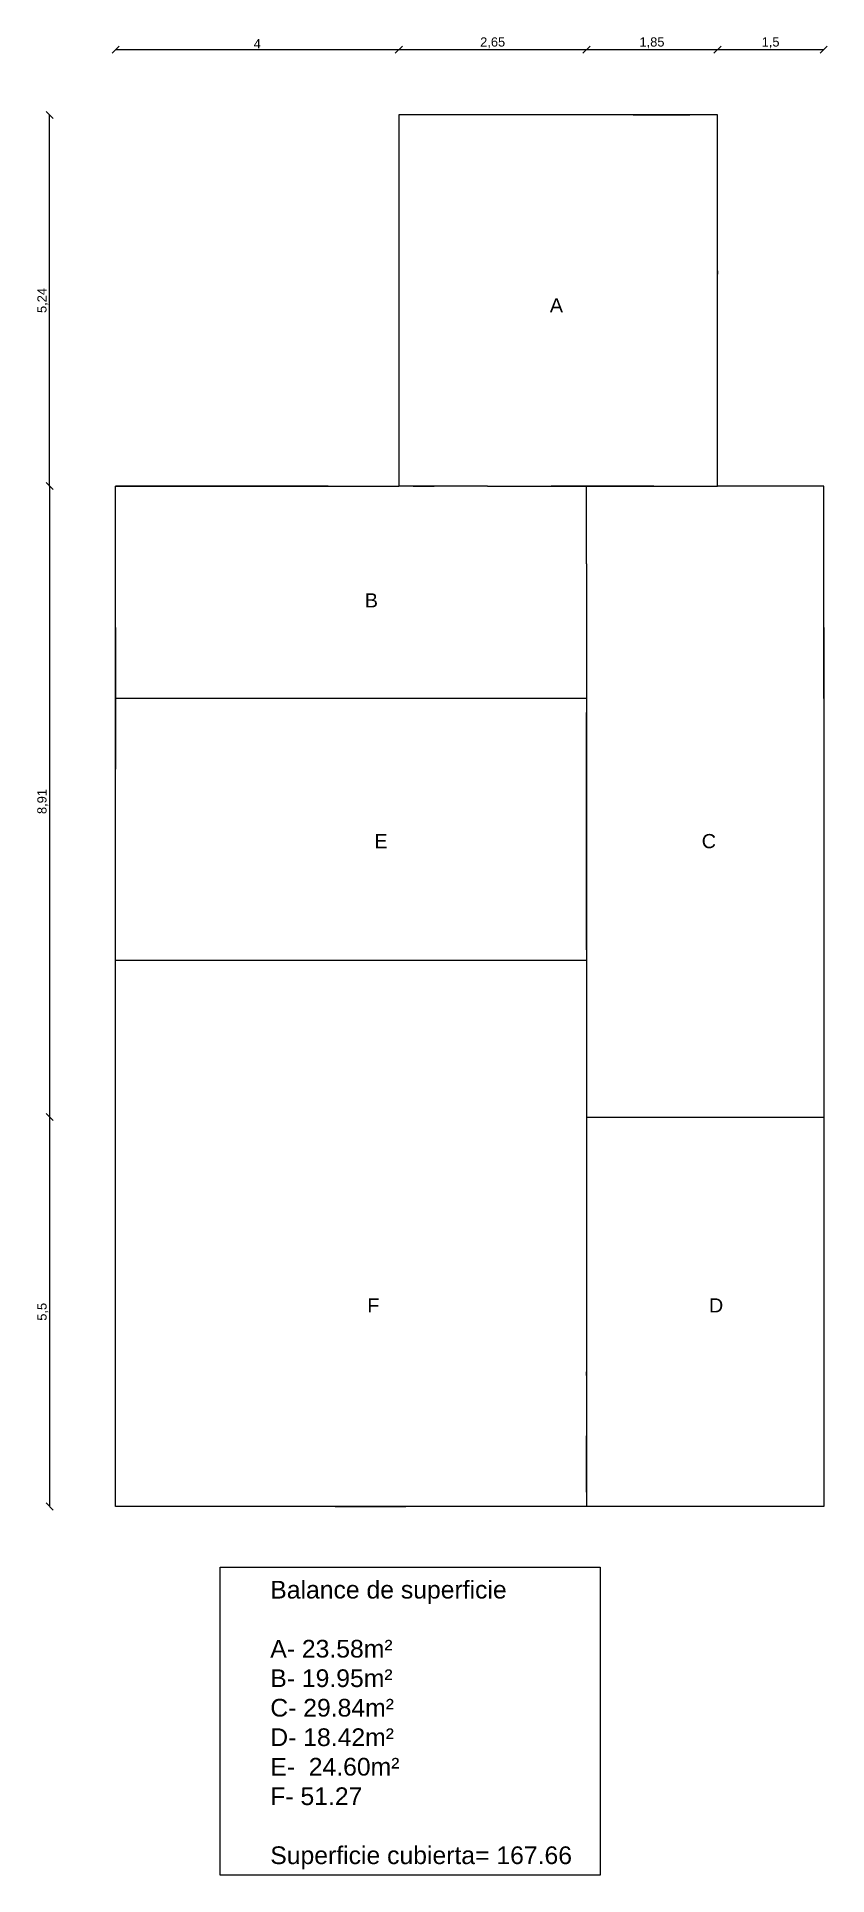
# Model space of a CAD drawing. Header units: millimetres. Extents: x 2439 to 2849, y 1282 to 1398.
# Drawn here: x 2507.09 to 2518.25, y 1371.54 to 1397.5 of the extents above; entities that cross this region are included whole.
import ezdxf

# ---------------------------------------------------------------- set-up
doc = ezdxf.new("R2010")
doc.units = ezdxf.units.MM
doc.layers.add('Muro', color=3, linetype='Continuous')
doc.styles.get("Standard").update_dxf_attribs({"font": 'arial.ttf'})
doc.dimstyles.new('Joel', dxfattribs={"dimtxt": 0.13, "dimasz": 0.1, "dimexe": 1.25, "dimexo": 0.625, "dimgap": 0.0176, "dimtad": 1, "dimtxsty": 'Standard', "dimblk": 'OBLIQUE', "dimcen": 2.5, "dimse1": 1, "dimse2": 1, "dimclre": 256, "dimadec": 0, "dimazin": 0, "dimtfac": 1, "dimtmove": 0, "dimatfit": 3, "dimldrblk": 'OBLIQUE', "dimfxl": 1, "dimarcsym": 0})

msp = doc.modelspace()

# ---------------------------------------------------------------- texts
at = {"attachment_point": 1}
for s, width, insert, char_height in [('A', 5.3475464, (2514.33621, 1393.81192), 0.2), ('B', 5.3475464, (2511.72288, 1389.64426), 0.2), ('E', 5.3475464, (2511.8583, 1386.24415), 0.2), ('C', 5.3475464, (2516.48148, 1386.24415), 0.2), ('F', 5.3475464, (2511.75878, 1379.68635), 0.2), ('D', 5.3475464, (2516.58364, 1379.68635), 0.2), ('Balance de superficie \\P\\PA- 23.58m²\\PB- 19.95m²\\PC- 29.84m²\\PD- 18.42m²\\PE-  24.60m²\\PF- 51.27\\P\\PSuperficie cubierta= 167.66', 8.8548579, (2510.38812, 1375.69611), 0.25)]:
    msp.add_mtext_dynamic_manual_height_columns(s, width=width, gutter_width=12.5, heights=[0], dxfattribs=dict(at, insert=insert, char_height=char_height))

# ---------------------------------------------------------------- blocks, each defined once
blk = doc.blocks.new('_Oblique')
at = {"color": 0, "linetype": 'ByBlock', "lineweight": -2}
blk.add_line((-0.5, -0.5), (0.5, 0.5), dxfattribs=at)
blk = doc.blocks.new('*D153')
at = {"color": 0, "lineweight": -2, "transparency": 16777216}
blk.add_line((2508.204, 1397.324), (2512.204, 1397.324), dxfattribs=at)
at = {"layer": 'Defpoints', "color": 0, "transparency": 16777216}
for p in [(2512.204, 1397.324), (2508.204, 1391.159), (2512.204, 1391.159)]:
    blk.add_point(p, dxfattribs=at)
at = {"color": 0, "lineweight": -2, "transparency": 16777216, "xscale": 0.1, "yscale": 0.1, "zscale": 0.1, "rotation": 180}
blk.add_blockref('_Oblique', (2508.204, 1397.324), dxfattribs=at)
at = {"color": 0, "lineweight": -2, "transparency": 16777216, "xscale": 0.1, "yscale": 0.1, "zscale": 0.1}
blk.add_blockref('_Oblique', (2512.204, 1397.324), dxfattribs=at)
at = {"color": 0, "transparency": 16777216, "insert": (2510.204, 1397.406), "char_height": 0.13, "attachment_point": 5}
blk.add_mtext('4', dxfattribs=at)
blk = doc.blocks.new('*D154')
at = {"color": 0, "lineweight": -2, "transparency": 16777216}
blk.add_line((2507.271, 1391.159), (2507.271, 1396.4), dxfattribs=at)
at = {"layer": 'Defpoints', "color": 0, "transparency": 16777216}
for p in [(2507.271, 1396.4), (2508.204, 1396.4), (2508.204, 1391.159)]:
    blk.add_point(p, dxfattribs=at)
at = {"color": 0, "lineweight": -2, "transparency": 16777216, "xscale": 0.1, "yscale": 0.1, "zscale": 0.1}
for p, rotation in [((2507.271, 1396.4), 90), ((2507.271, 1391.159), 270)]:
    blk.add_blockref('_Oblique', p, dxfattribs=dict(at, rotation=rotation))
at = {"color": 0, "transparency": 16777216, "insert": (2507.175, 1393.78), "char_height": 0.13, "attachment_point": 5, "rotation": 90}
blk.add_mtext('5,24', dxfattribs=at)
blk = doc.blocks.new('*D155')
at = {"color": 0, "lineweight": -2, "transparency": 16777216}
blk.add_line((2507.271, 1391.159), (2507.271, 1382.246), dxfattribs=at)
at = {"layer": 'Defpoints', "color": 0, "transparency": 16777216}
for p in [(2508.204, 1391.159), (2507.271, 1382.246), (2508.204, 1382.246)]:
    blk.add_point(p, dxfattribs=at)
at = {"color": 0, "lineweight": -2, "transparency": 16777216, "xscale": 0.1, "yscale": 0.1, "zscale": 0.1}
for p, rotation in [((2507.271, 1391.159), 90), ((2507.271, 1382.246), 270)]:
    blk.add_blockref('_Oblique', p, dxfattribs=dict(at, rotation=rotation))
at = {"color": 0, "transparency": 16777216, "insert": (2507.175, 1386.703), "char_height": 0.13, "attachment_point": 5, "rotation": 90}
blk.add_mtext('8,91', dxfattribs=at)
blk = doc.blocks.new('*D156')
at = {"color": 0, "lineweight": -2, "transparency": 16777216}
blk.add_line((2507.271, 1382.246), (2507.271, 1376.746), dxfattribs=at)
at = {"layer": 'Defpoints', "color": 0, "transparency": 16777216}
for p in [(2514.854, 1382.246), (2507.271, 1376.746), (2514.854, 1376.746)]:
    blk.add_point(p, dxfattribs=at)
at = {"color": 0, "lineweight": -2, "transparency": 16777216, "xscale": 0.1, "yscale": 0.1, "zscale": 0.1}
for p, rotation in [((2507.271, 1382.246), 90), ((2507.271, 1376.746), 270)]:
    blk.add_blockref('_Oblique', p, dxfattribs=dict(at, rotation=rotation))
at = {"color": 0, "transparency": 16777216, "insert": (2507.176, 1379.496), "char_height": 0.13, "attachment_point": 5, "rotation": 90}
blk.add_mtext('5,5', dxfattribs=at)
blk = doc.blocks.new('*D157')
at = {"color": 0, "lineweight": -2, "transparency": 16777216}
blk.add_line((2512.204, 1397.324), (2514.854, 1397.324), dxfattribs=at)
at = {"layer": 'Defpoints', "color": 0, "transparency": 16777216}
for p in [(2514.854, 1397.324), (2512.204, 1396.4), (2514.854, 1396.4)]:
    blk.add_point(p, dxfattribs=at)
at = {"color": 0, "lineweight": -2, "transparency": 16777216, "xscale": 0.1, "yscale": 0.1, "zscale": 0.1, "rotation": 180}
blk.add_blockref('_Oblique', (2512.204, 1397.324), dxfattribs=at)
at = {"color": 0, "lineweight": -2, "transparency": 16777216, "xscale": 0.1, "yscale": 0.1, "zscale": 0.1}
blk.add_blockref('_Oblique', (2514.854, 1397.324), dxfattribs=at)
at = {"color": 0, "transparency": 16777216, "insert": (2513.529, 1397.419), "char_height": 0.13, "attachment_point": 5}
blk.add_mtext('2,65', dxfattribs=at)
blk = doc.blocks.new('*D158')
at = {"color": 0, "lineweight": -2, "transparency": 16777216}
blk.add_line((2514.854, 1397.324), (2516.704, 1397.324), dxfattribs=at)
at = {"layer": 'Defpoints', "color": 0, "transparency": 16777216}
for p in [(2516.704, 1397.324), (2514.854, 1391.159), (2516.704, 1391.159)]:
    blk.add_point(p, dxfattribs=at)
at = {"color": 0, "lineweight": -2, "transparency": 16777216, "xscale": 0.1, "yscale": 0.1, "zscale": 0.1, "rotation": 180}
blk.add_blockref('_Oblique', (2514.854, 1397.324), dxfattribs=at)
at = {"color": 0, "lineweight": -2, "transparency": 16777216, "xscale": 0.1, "yscale": 0.1, "zscale": 0.1}
blk.add_blockref('_Oblique', (2516.704, 1397.324), dxfattribs=at)
at = {"color": 0, "transparency": 16777216, "insert": (2515.779, 1397.419), "char_height": 0.13, "attachment_point": 5}
blk.add_mtext('1,85', dxfattribs=at)
blk = doc.blocks.new('*D159')
at = {"color": 0, "lineweight": -2, "transparency": 16777216}
blk.add_line((2516.704, 1397.324), (2518.204, 1397.324), dxfattribs=at)
at = {"layer": 'Defpoints', "color": 0, "transparency": 16777216}
for p in [(2518.204, 1397.324), (2516.704, 1391.159), (2518.204, 1391.159)]:
    blk.add_point(p, dxfattribs=at)
at = {"color": 0, "lineweight": -2, "transparency": 16777216, "xscale": 0.1, "yscale": 0.1, "zscale": 0.1, "rotation": 180}
blk.add_blockref('_Oblique', (2516.704, 1397.324), dxfattribs=at)
at = {"color": 0, "lineweight": -2, "transparency": 16777216, "xscale": 0.1, "yscale": 0.1, "zscale": 0.1}
blk.add_blockref('_Oblique', (2518.204, 1397.324), dxfattribs=at)
at = {"color": 0, "transparency": 16777216, "insert": (2517.454, 1397.419), "char_height": 0.13, "attachment_point": 5}
blk.add_mtext('1,5', dxfattribs=at)

# ---------------------------------------------------------------- dimensions: what is measured, and where the dimension line sits
for base, p1, p2, picture, middle in [((2512.20407, 1397.32369), (2508.20407, 1391.15938), (2512.20407, 1391.15938), '*D153', (2510.20407, 1397.40629)), ((2514.85407, 1397.32369), (2512.20407, 1396.40004), (2514.85407, 1396.40004), '*D157', (2513.52907, 1397.41941)), ((2516.70407, 1397.32369), (2514.85407, 1391.15938), (2516.70407, 1391.15938), '*D158', (2515.77907, 1397.41941)), ((2518.20407, 1397.32369), (2516.70407, 1391.15938), (2518.20407, 1391.15938), '*D159', (2517.45407, 1397.41941))]:
    dim = msp.add_linear_dim(base=base, p1=p1, p2=p2, dimstyle='Joel', override={"dimfxl": 0.1, "dimarcsym": 2})
    dim.commit()
    dim.dimension.update_dxf_attribs({"geometry": picture, "text_midpoint": middle})
for base, p1, p2, picture, middle in [((2507.27117, 1396.40004), (2508.20407, 1391.15938), (2508.20407, 1396.40004), '*D154', (2507.17545, 1393.77971)), ((2507.27117, 1382.24641), (2508.20407, 1391.15938), (2508.20407, 1382.24641), '*D155', (2507.17545, 1386.70289)), ((2507.27117, 1376.74641), (2514.85407, 1382.24641), (2514.85407, 1376.74641), '*D156', (2507.17572, 1379.49641))]:
    dim = msp.add_linear_dim(base=base, p1=p1, p2=p2, angle=90, dimstyle='Joel', override={"dimfxl": 0.1, "dimarcsym": 2})
    dim.commit()
    dim.dimension.update_dxf_attribs({"geometry": picture, "text_midpoint": middle})

# ---------------------------------------------------------------- linework, layer by layer
for p, q in [((2515.51489, 1396.40004), (2516.31489, 1396.40004)), ((2516.70407, 1394.20004), (2516.70407, 1394.15004)), ((2514.85407, 1388.15938), (2508.20407, 1388.15938)), ((2514.85407, 1384.45938), (2508.20407, 1384.45938)), ((2514.85407, 1382.24641), (2518.20407, 1382.24641)), ((2516.20391, 1382.24641), (2518.00407, 1382.24641)), ((2514.85407, 1381.24641), (2514.85407, 1379.94641)), ((2514.85407, 1379.94641), (2514.85407, 1376.74641)), ((2514.85407, 1378.59641), (2514.85407, 1378.64641))]:
    msp.add_line(p, q)
msp.add_lwpolyline([(2509.68145, 1375.88753), (2515.04726, 1375.88753), (2515.04726, 1371.53805), (2509.68145, 1371.53805)], close=True)
at = {"layer": 'Muro'}
for p, q in [((2516.70407, 1396.40004), (2512.20407, 1396.40004)), ((2512.20407, 1396.40004), (2512.20407, 1393.68634)), ((2512.20407, 1393.68634), (2512.20407, 1391.15938)), ((2511.20407, 1391.15938), (2508.20407, 1391.15938)), ((2508.20407, 1391.15938), (2511.20407, 1391.15938)), ((2508.20407, 1376.74641), (2508.20407, 1391.15938)), ((2509.70407, 1391.15938), (2512.20407, 1391.15938)), ((2513.45407, 1391.15938), (2512.20407, 1391.15938)), ((2512.40407, 1391.15938), (2512.70407, 1391.15938)), ((2514.35407, 1391.15938), (2516.50407, 1391.15938)), ((2515.80407, 1391.15938), (2514.35407, 1391.15938)), ((2514.85407, 1390.05938), (2514.85407, 1391.15938)), ((2518.20407, 1391.15938), (2516.70407, 1391.15938)), ((2518.20407, 1391.15938), (2516.70407, 1391.15938)), ((2508.20407, 1389.15938), (2508.20407, 1387.15938)), ((2518.20407, 1389.15938), (2518.20407, 1386.77347)), ((2514.85407, 1388.15938), (2514.85407, 1381.24641)), ((2514.85407, 1384.60938), (2514.85407, 1387.95938)), ((2518.20407, 1386.77347), (2518.20407, 1385.64654)), ((2518.20407, 1385.64654), (2518.20407, 1376.74641)), ((2514.85407, 1376.94641), (2514.85407, 1377.74641)), ((2512.50407, 1376.74641), (2508.20407, 1376.74641)), ((2512.30407, 1376.74641), (2511.30407, 1376.74641)), ((2514.50407, 1376.74641), (2512.50407, 1376.74641)), ((2518.20407, 1376.74641), (2514.50407, 1376.74641))]:
    msp.add_line(p, q, dxfattribs=at)
for points in [[(2516.70407, 1391.15938), (2516.70407, 1396.40004)], [(2516.70407, 1394.20004), (2516.70407, 1396.40004)], [(2513.45407, 1391.15938), (2516.70407, 1391.15938)], [(2518.20407, 1388.15938), (2518.20407, 1391.15938)], [(2514.85407, 1390.05938), (2514.85407, 1388.15938)], [(2514.85407, 1377.74641), (2514.85407, 1376.94641)], [(2511.30407, 1376.74641), (2512.30407, 1376.74641)]]:
    msp.add_lwpolyline(points, dxfattribs=at)

msp.set_redraw_order([(e.dxf.handle, doc.entitydb.next_handle()) for e in msp.query("TEXT MTEXT ATTDEF DIMENSION ARC_DIMENSION")])  # texts and dimensions are drawn at this point

doc.saveas('drawing.dxf')
